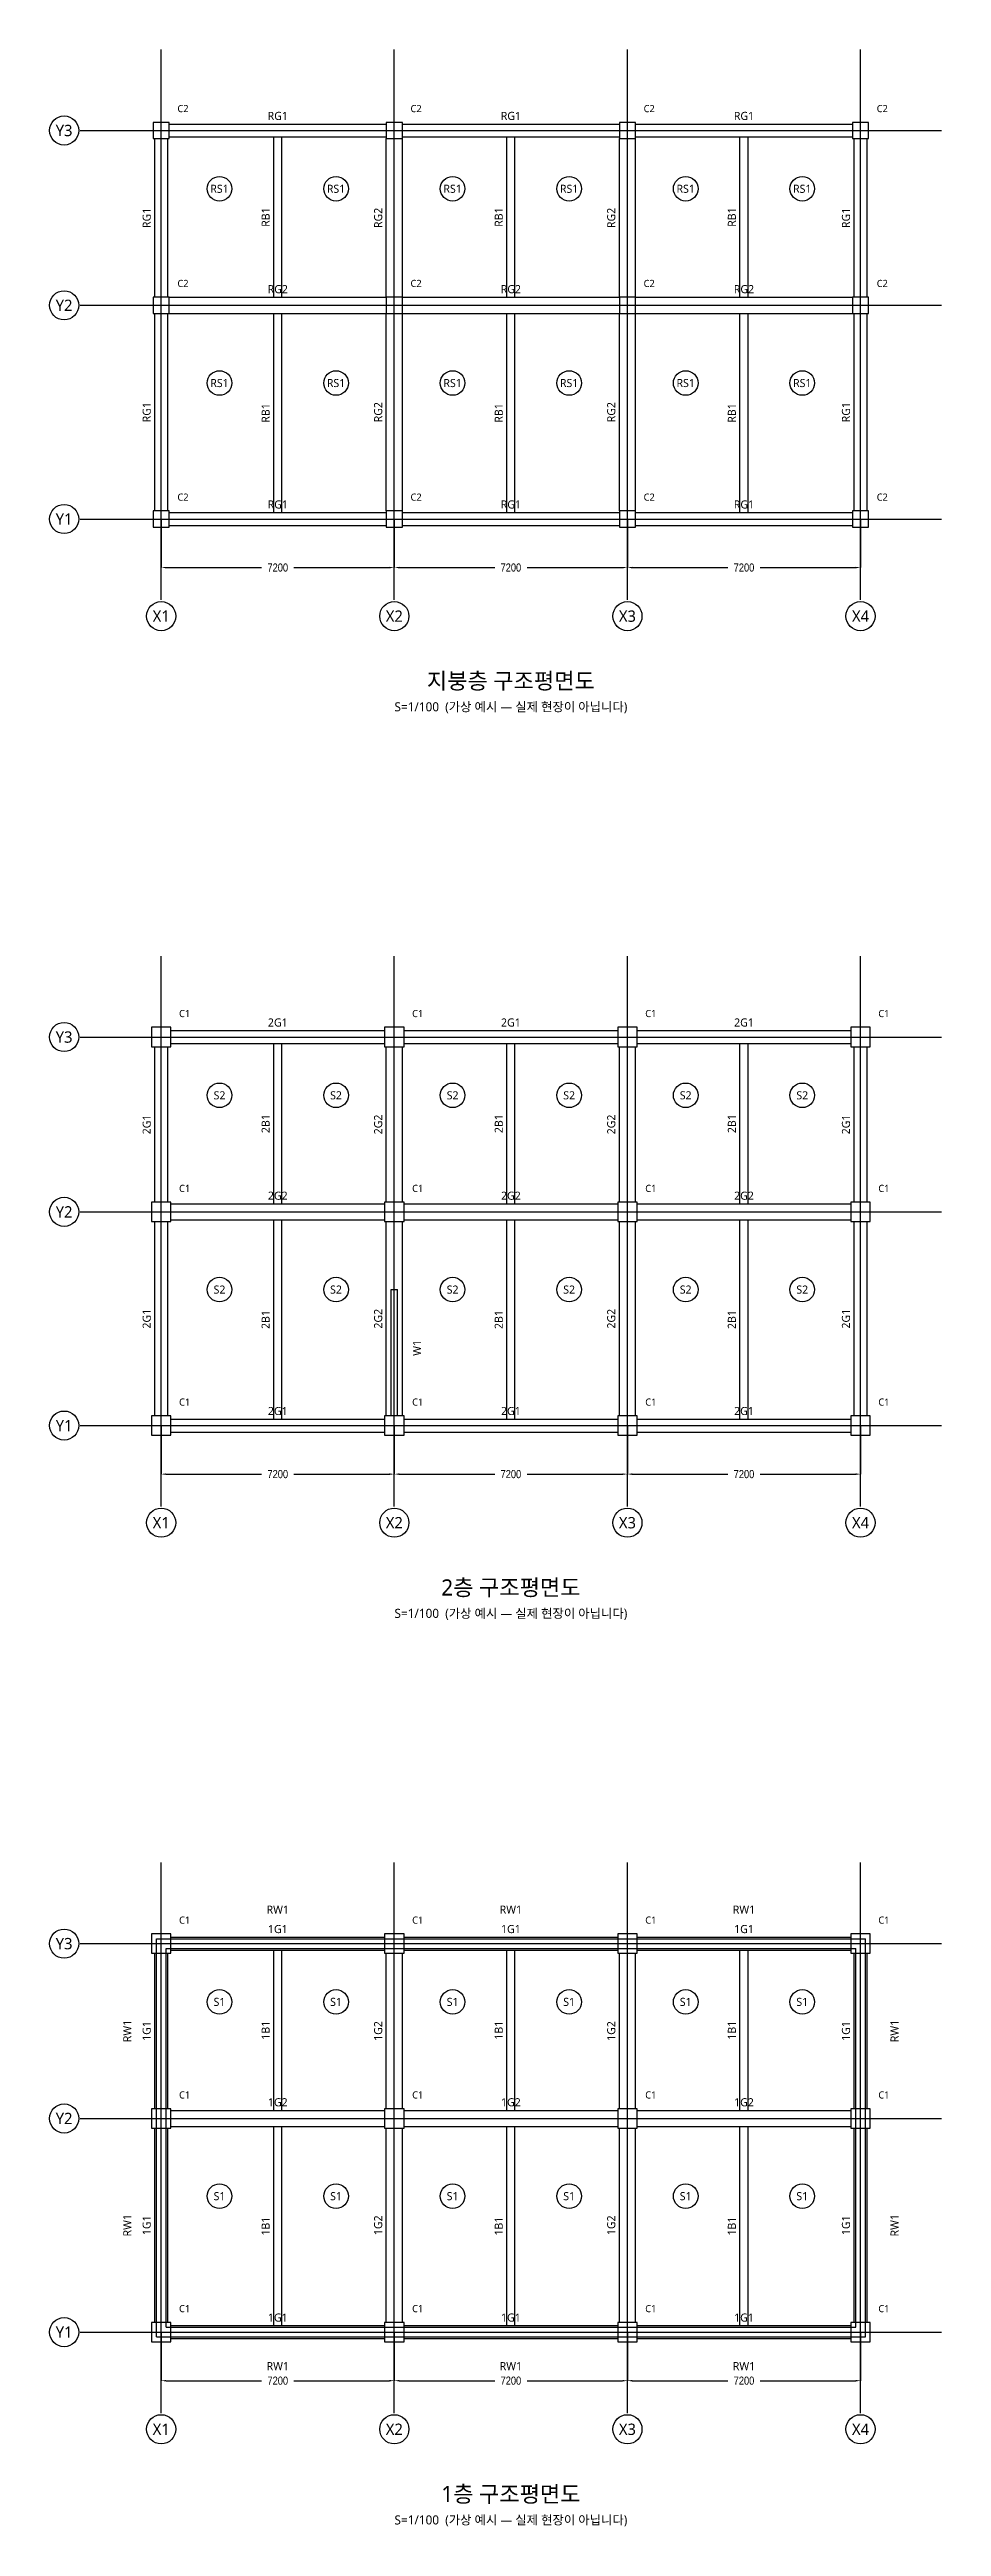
# Model space of a CAD drawing. Header units: millimetres. Extents: x -3450 to 66600, y -6002 to 77083.
# Drawn here: x -3450 to 24100, y -6002 to 70500 of the extents above; entities that cross this region are included whole.
import ezdxf
from ezdxf.enums import TextEntityAlignment as Align

# ---------------------------------------------------------------- set-up
doc = ezdxf.new("R2010")
doc.units = ezdxf.units.MM
for name, color, linetype in [('S-BEAM', 3, 'Continuous'), ('S-BEAM-TXT', 2, 'Continuous'), ('S-COLU', 7, 'Continuous'), ('S-DIMS', 8, 'Continuous'), ('S-GRID', 1, 'Continuous'), ('S-SLAB-TXT', 4, 'Continuous'), ('S-TITLE', 7, 'Continuous'), ('S-WALL', 5, 'Continuous')]:
    doc.layers.add(name, color=color, linetype=linetype)
doc.styles.add('KOR', font='malgun.ttf')
doc.styles.add('OpenSansCondensed-Light', font='OpenSansCondensed-Light.ttf')
doc.dimstyles.get("Standard").update_dxf_attribs({"dimtxt": 2.5, "dimasz": 2.5, "dimexe": 1.25, "dimexo": 0.625, "dimtad": 1, "dimcen": 2.5, "dimazin": 3, "dimtfac": 1, "dimtmove": 0, "dimatfit": 3})

msp = doc.modelspace()

# ---------------------------------------------------------------- texts
at = {"layer": 'S-BEAM-TXT', "style": 'KOR'}
for s, p in [('RG1', (3600, 68450)), ('RG1', (10800, 68450)), ('RG1', (18000, 68450)), ('RG2', (3600, 63100)), ('RG2', (10800, 63100)), ('RG2', (18000, 63100)), ('RG1', (3600, 56450)), ('RG1', (10800, 56450)), ('RG1', (18000, 56450)), ('2G1', (3600, 40450)), ('2G1', (10800, 40450)), ('2G1', (18000, 40450)), ('2G2', (3600, 35100)), ('2G2', (10800, 35100)), ('2G2', (18000, 35100)), ('2G1', (3600, 28450)), ('2G1', (10800, 28450)), ('2G1', (18000, 28450)), ('1G1', (3600, 12450)), ('1G1', (10800, 12450)), ('1G1', (18000, 12450)), ('1G2', (3600, 7100)), ('1G2', (10800, 7100)), ('1G2', (18000, 7100)), ('1G1', (3600, 450)), ('1G1', (10800, 450)), ('1G1', (18000, 450))]:
    msp.add_text(s, height=250, dxfattribs=at).set_placement(p, align=Align.MIDDLE_CENTER)
for s, p in [('RG1', (-450, 65300)), ('RB1', (3225, 65325)), ('RG2', (6700, 65300)), ('RB1', (10425, 65325)), ('RG2', (13900, 65300)), ('RB1', (17625, 65325)), ('RG1', (21150, 65300)), ('RG1', (-450, 59300)), ('RB1', (3225, 59275)), ('RG2', (6700, 59300)), ('RB1', (10425, 59275)), ('RG2', (13900, 59300)), ('RB1', (17625, 59275)), ('RG1', (21150, 59300)), ('2G1', (-450, 37300)), ('2B1', (3225, 37325)), ('2G2', (6700, 37300)), ('2B1', (10425, 37325)), ('2G2', (13900, 37300)), ('2B1', (17625, 37325)), ('2G1', (21150, 37300)), ('2G1', (-450, 31300)), ('2B1', (3225, 31275)), ('2G2', (6700, 31300)), ('2B1', (10425, 31275)), ('2G2', (13900, 31300)), ('2B1', (17625, 31275)), ('2G1', (21150, 31300)), ('1G1', (-450, 9300)), ('1B1', (3225, 9325)), ('1G2', (6700, 9300)), ('1B1', (10425, 9325)), ('1G2', (13900, 9300)), ('1B1', (17625, 9325)), ('1G1', (21150, 9300)), ('1G1', (-450, 3300)), ('1B1', (3225, 3275)), ('1G2', (6700, 3300)), ('1B1', (10425, 3275)), ('1G2', (13900, 3300)), ('1B1', (17625, 3275)), ('1G1', (21150, 3300))]:
    msp.add_text(s, height=250, rotation=90, dxfattribs=at).set_placement(p, align=Align.MIDDLE_CENTER)
at = {"layer": 'S-COLU', "style": 'KOR'}
for s, p in [('C2', (500, 68500)), ('C2', (7700, 68500)), ('C2', (14900, 68500)), ('C2', (22100, 68500)), ('C2', (500, 63100)), ('C2', (7700, 63100)), ('C2', (14900, 63100)), ('C2', (22100, 63100)), ('C2', (500, 56500)), ('C2', (7700, 56500)), ('C2', (14900, 56500)), ('C2', (22100, 56500)), ('C1', (550, 40550)), ('C1', (7750, 40550)), ('C1', (14950, 40550)), ('C1', (22150, 40550)), ('C1', (550, 35150)), ('C1', (7750, 35150)), ('C1', (14950, 35150)), ('C1', (22150, 35150)), ('C1', (550, 28550)), ('C1', (7750, 28550)), ('C1', (14950, 28550)), ('C1', (22150, 28550)), ('C1', (550, 12550)), ('C1', (7750, 12550)), ('C1', (14950, 12550)), ('C1', (22150, 12550)), ('C1', (550, 7150)), ('C1', (7750, 7150)), ('C1', (14950, 7150)), ('C1', (22150, 7150)), ('C1', (550, 550)), ('C1', (7750, 550)), ('C1', (14950, 550)), ('C1', (22150, 550))]:
    msp.add_text(s, height=220, dxfattribs=at).set_placement(p, align=Align.BOTTOM_LEFT)
at = {"layer": 'S-GRID', "style": 'KOR'}
for s, p in [('Y3', (-3000, 68000)), ('Y2', (-3000, 62600)), ('Y1', (-3000, 56000)), ('X1', (0, 53000)), ('X2', (7200, 53000)), ('X3', (14400, 53000)), ('X4', (21600, 53000)), ('Y3', (-3000, 40000)), ('Y2', (-3000, 34600)), ('Y1', (-3000, 28000)), ('X1', (0, 25000)), ('X2', (7200, 25000)), ('X3', (14400, 25000)), ('X4', (21600, 25000)), ('Y3', (-3000, 12000)), ('Y2', (-3000, 6600)), ('Y1', (-3000, 0)), ('X1', (0, -3000)), ('X2', (7200, -3000)), ('X3', (14400, -3000)), ('X4', (21600, -3000))]:
    msp.add_text(s, height=350, dxfattribs=at).set_placement(p, align=Align.MIDDLE_CENTER)
at = {"layer": 'S-SLAB-TXT', "style": 'KOR'}
for s, p in [('RS1', (1800, 66200)), ('RS1', (5400, 66200)), ('RS1', (9000, 66200)), ('RS1', (12600, 66200)), ('RS1', (16200, 66200)), ('RS1', (19800, 66200)), ('RS1', (1800, 60200)), ('RS1', (5400, 60200)), ('RS1', (9000, 60200)), ('RS1', (12600, 60200)), ('RS1', (16200, 60200)), ('RS1', (19800, 60200)), ('S2', (1800, 38200)), ('S2', (5400, 38200)), ('S2', (9000, 38200)), ('S2', (12600, 38200)), ('S2', (16200, 38200)), ('S2', (19800, 38200)), ('S2', (1800, 32200)), ('S2', (5400, 32200)), ('S2', (9000, 32200)), ('S2', (12600, 32200)), ('S2', (16200, 32200)), ('S2', (19800, 32200)), ('S1', (1800, 10200)), ('S1', (5400, 10200)), ('S1', (9000, 10200)), ('S1', (12600, 10200)), ('S1', (16200, 10200)), ('S1', (19800, 10200)), ('S1', (1800, 4200)), ('S1', (5400, 4200)), ('S1', (9000, 4200)), ('S1', (12600, 4200)), ('S1', (16200, 4200)), ('S1', (19800, 4200))]:
    msp.add_text(s, height=250, dxfattribs=at).set_placement(p, align=Align.MIDDLE_CENTER)
at = {"layer": 'S-TITLE', "style": 'KOR'}
for s, height, p in [('지붕층 구조평면도', 500, (10800, 51000)), ('S=1/100  (가상 예시 — 실제 현장이 아닙니다)', 280, (10800, 50200)), ('2층 구조평면도', 500, (10800, 23000)), ('S=1/100  (가상 예시 — 실제 현장이 아닙니다)', 280, (10800, 22200)), ('1층 구조평면도', 500, (10800, -5000)), ('S=1/100  (가상 예시 — 실제 현장이 아닙니다)', 280, (10800, -5800))]:
    msp.add_text(s, height=height, dxfattribs=at).set_placement(p, align=Align.MIDDLE_CENTER)
at = {"layer": 'S-WALL', "style": 'KOR'}
for s, p in [('W1', (7900, 30400)), ('RW1', (-1050, 9300)), ('RW1', (22650, 9300)), ('RW1', (-1050, 3300)), ('RW1', (22650, 3300))]:
    msp.add_text(s, height=250, rotation=90, dxfattribs=at).set_placement(p, align=Align.MIDDLE_CENTER)
for p in [(3600, 13050), (10800, 13050), (18000, 13050), (3600, -1050), (10800, -1050), (18000, -1050)]:
    msp.add_text('RW1', height=250, dxfattribs=at).set_placement(p, align=Align.MIDDLE_CENTER)

# ---------------------------------------------------------------- blocks, each defined once
blk = doc.blocks.new('_CLOSEDFILLED')
at = {"color": 0, "linetype": 'BYBLOCK'}
blk.add_solid([(-1, 0.16), (0, 0), (-1, -0.16)], dxfattribs=at)
blk = doc.blocks.new('*D1')
for p, q in [((0, 0), (0, -1500)), ((7200, 0), (7200, -1500)), ((150, -1500), (3100, -1500)), ((4100, -1500), (7050, -1500))]:
    blk.add_line(p, q)
at = {"layer": 'Defpoints'}
for p in [(0, 0), (7200, 0), (0, -1500)]:
    blk.add_point(p, dxfattribs=at)
at = {"layer": 'S-DIMS', "xscale": 150, "yscale": 150, "rotation": 180}
blk.add_blockref('_CLOSEDFILLED', (0, -1500), dxfattribs=at)
at = {"layer": 'S-DIMS', "xscale": 150, "yscale": 150}
blk.add_blockref('_CLOSEDFILLED', (7200, -1500), dxfattribs=at)
at = {"layer": 'S-DIMS', "insert": (3600, -1500), "char_height": 250, "attachment_point": 5, "style": 'OpenSansCondensed-Light'}
blk.add_mtext('7200', dxfattribs=at)
blk = doc.blocks.new('*D2')
for p, q in [((7200, 0), (7200, -1500)), ((14400, 0), (14400, -1500)), ((7350, -1500), (10300, -1500)), ((11300, -1500), (14250, -1500))]:
    blk.add_line(p, q)
at = {"layer": 'Defpoints'}
for p in [(7200, 0), (14400, 0), (7200, -1500)]:
    blk.add_point(p, dxfattribs=at)
at = {"layer": 'S-DIMS', "xscale": 150, "yscale": 150, "rotation": 180}
blk.add_blockref('_CLOSEDFILLED', (7200, -1500), dxfattribs=at)
at = {"layer": 'S-DIMS', "xscale": 150, "yscale": 150}
blk.add_blockref('_CLOSEDFILLED', (14400, -1500), dxfattribs=at)
at = {"layer": 'S-DIMS', "insert": (10800, -1500), "char_height": 250, "attachment_point": 5, "style": 'OpenSansCondensed-Light'}
blk.add_mtext('7200', dxfattribs=at)
blk = doc.blocks.new('*D3')
for p, q in [((14400, 0), (14400, -1500)), ((21600, 0), (21600, -1500)), ((14550, -1500), (17500, -1500)), ((18500, -1500), (21450, -1500))]:
    blk.add_line(p, q)
at = {"layer": 'Defpoints'}
for p in [(14400, 0), (21600, 0), (14400, -1500)]:
    blk.add_point(p, dxfattribs=at)
at = {"layer": 'S-DIMS', "xscale": 150, "yscale": 150, "rotation": 180}
blk.add_blockref('_CLOSEDFILLED', (14400, -1500), dxfattribs=at)
at = {"layer": 'S-DIMS', "xscale": 150, "yscale": 150}
blk.add_blockref('_CLOSEDFILLED', (21600, -1500), dxfattribs=at)
at = {"layer": 'S-DIMS', "insert": (18000, -1500), "char_height": 250, "attachment_point": 5, "style": 'OpenSansCondensed-Light'}
blk.add_mtext('7200', dxfattribs=at)
blk = doc.blocks.new('*D4')
for p, q in [((0, 28000), (0, 26500)), ((7200, 28000), (7200, 26500)), ((150, 26500), (3100, 26500)), ((4100, 26500), (7050, 26500))]:
    blk.add_line(p, q)
at = {"layer": 'Defpoints'}
for p in [(0, 28000), (7200, 28000), (0, 26500)]:
    blk.add_point(p, dxfattribs=at)
at = {"layer": 'S-DIMS', "xscale": 150, "yscale": 150, "rotation": 180}
blk.add_blockref('_CLOSEDFILLED', (0, 26500), dxfattribs=at)
at = {"layer": 'S-DIMS', "xscale": 150, "yscale": 150}
blk.add_blockref('_CLOSEDFILLED', (7200, 26500), dxfattribs=at)
at = {"layer": 'S-DIMS', "insert": (3600, 26500), "char_height": 250, "attachment_point": 5, "style": 'OpenSansCondensed-Light'}
blk.add_mtext('7200', dxfattribs=at)
blk = doc.blocks.new('*D5')
for p, q in [((7200, 28000), (7200, 26500)), ((14400, 28000), (14400, 26500)), ((7350, 26500), (10300, 26500)), ((11300, 26500), (14250, 26500))]:
    blk.add_line(p, q)
at = {"layer": 'Defpoints'}
for p in [(7200, 28000), (14400, 28000), (7200, 26500)]:
    blk.add_point(p, dxfattribs=at)
at = {"layer": 'S-DIMS', "xscale": 150, "yscale": 150, "rotation": 180}
blk.add_blockref('_CLOSEDFILLED', (7200, 26500), dxfattribs=at)
at = {"layer": 'S-DIMS', "xscale": 150, "yscale": 150}
blk.add_blockref('_CLOSEDFILLED', (14400, 26500), dxfattribs=at)
at = {"layer": 'S-DIMS', "insert": (10800, 26500), "char_height": 250, "attachment_point": 5, "style": 'OpenSansCondensed-Light'}
blk.add_mtext('7200', dxfattribs=at)
blk = doc.blocks.new('*D6')
for p, q in [((14400, 28000), (14400, 26500)), ((21600, 28000), (21600, 26500)), ((14550, 26500), (17500, 26500)), ((18500, 26500), (21450, 26500))]:
    blk.add_line(p, q)
at = {"layer": 'Defpoints'}
for p in [(14400, 28000), (21600, 28000), (14400, 26500)]:
    blk.add_point(p, dxfattribs=at)
at = {"layer": 'S-DIMS', "xscale": 150, "yscale": 150, "rotation": 180}
blk.add_blockref('_CLOSEDFILLED', (14400, 26500), dxfattribs=at)
at = {"layer": 'S-DIMS', "xscale": 150, "yscale": 150}
blk.add_blockref('_CLOSEDFILLED', (21600, 26500), dxfattribs=at)
at = {"layer": 'S-DIMS', "insert": (18000, 26500), "char_height": 250, "attachment_point": 5, "style": 'OpenSansCondensed-Light'}
blk.add_mtext('7200', dxfattribs=at)
blk = doc.blocks.new('*D7')
for p, q in [((0, 56000), (0, 54500)), ((7200, 56000), (7200, 54500)), ((150, 54500), (3100, 54500)), ((4100, 54500), (7050, 54500))]:
    blk.add_line(p, q)
at = {"layer": 'Defpoints'}
for p in [(0, 56000), (7200, 56000), (0, 54500)]:
    blk.add_point(p, dxfattribs=at)
at = {"layer": 'S-DIMS', "xscale": 150, "yscale": 150, "rotation": 180}
blk.add_blockref('_CLOSEDFILLED', (0, 54500), dxfattribs=at)
at = {"layer": 'S-DIMS', "xscale": 150, "yscale": 150}
blk.add_blockref('_CLOSEDFILLED', (7200, 54500), dxfattribs=at)
at = {"layer": 'S-DIMS', "insert": (3600, 54500), "char_height": 250, "attachment_point": 5, "style": 'OpenSansCondensed-Light'}
blk.add_mtext('7200', dxfattribs=at)
blk = doc.blocks.new('*D8')
for p, q in [((7200, 56000), (7200, 54500)), ((14400, 56000), (14400, 54500)), ((7350, 54500), (10300, 54500)), ((11300, 54500), (14250, 54500))]:
    blk.add_line(p, q)
at = {"layer": 'Defpoints'}
for p in [(7200, 56000), (14400, 56000), (7200, 54500)]:
    blk.add_point(p, dxfattribs=at)
at = {"layer": 'S-DIMS', "xscale": 150, "yscale": 150, "rotation": 180}
blk.add_blockref('_CLOSEDFILLED', (7200, 54500), dxfattribs=at)
at = {"layer": 'S-DIMS', "xscale": 150, "yscale": 150}
blk.add_blockref('_CLOSEDFILLED', (14400, 54500), dxfattribs=at)
at = {"layer": 'S-DIMS', "insert": (10800, 54500), "char_height": 250, "attachment_point": 5, "style": 'OpenSansCondensed-Light'}
blk.add_mtext('7200', dxfattribs=at)
blk = doc.blocks.new('*D9')
for p, q in [((14400, 56000), (14400, 54500)), ((21600, 56000), (21600, 54500)), ((14550, 54500), (17500, 54500)), ((18500, 54500), (21450, 54500))]:
    blk.add_line(p, q)
at = {"layer": 'Defpoints'}
for p in [(14400, 56000), (21600, 56000), (14400, 54500)]:
    blk.add_point(p, dxfattribs=at)
at = {"layer": 'S-DIMS', "xscale": 150, "yscale": 150, "rotation": 180}
blk.add_blockref('_CLOSEDFILLED', (14400, 54500), dxfattribs=at)
at = {"layer": 'S-DIMS', "xscale": 150, "yscale": 150}
blk.add_blockref('_CLOSEDFILLED', (21600, 54500), dxfattribs=at)
at = {"layer": 'S-DIMS', "insert": (18000, 54500), "char_height": 250, "attachment_point": 5, "style": 'OpenSansCondensed-Light'}
blk.add_mtext('7200', dxfattribs=at)

# ---------------------------------------------------------------- dimensions: what is measured, and where the dimension line sits
at = {"layer": 'S-DIMS'}
for base, p1, p2, picture, middle in [((0, 54500), (0, 56000), (7200, 56000), '*D7', (3600, 54500)), ((7200, 54500), (7200, 56000), (14400, 56000), '*D8', (10800, 54500)), ((14400, 54500), (14400, 56000), (21600, 56000), '*D9', (18000, 54500)), ((0, 26500), (0, 28000), (7200, 28000), '*D4', (3600, 26500)), ((7200, 26500), (7200, 28000), (14400, 28000), '*D5', (10800, 26500)), ((14400, 26500), (14400, 28000), (21600, 28000), '*D6', (18000, 26500)), ((0, -1500), (0, 0), (7200, 0), '*D1', (3600, -1500)), ((7200, -1500), (7200, 0), (14400, 0), '*D2', (10800, -1500)), ((14400, -1500), (14400, 0), (21600, 0), '*D3', (18000, -1500))]:
    dim = msp.add_linear_dim(base=base, p1=p1, p2=p2, dimstyle='Standard', override={"dimtxt": 250, "dimasz": 150, "dimdec": 0}, dxfattribs=at)
    dim.commit()
    dim.dimension.update_dxf_attribs({"geometry": picture, "text_midpoint": middle})

# ---------------------------------------------------------------- linework, layer by layer
at = {"layer": 'S-BEAM'}
for p, q in [((250, 68200), (6950, 68200)), ((7450, 68200), (14150, 68200)), ((14650, 68200), (21350, 68200)), ((-200, 62850), (-200, 67750)), ((200, 62850), (200, 67750)), ((250, 67800), (6950, 67800)), ((3475, 62850), (3475, 67800)), ((3725, 62850), (3725, 67800)), ((6950, 62850), (6950, 67750)), ((7450, 67800), (14150, 67800)), ((7450, 62850), (7450, 67750)), ((10675, 62850), (10675, 67800)), ((10925, 62850), (10925, 67800)), ((14150, 62850), (14150, 67750)), ((14650, 67800), (21350, 67800)), ((14650, 62850), (14650, 67750)), ((17875, 62850), (17875, 67800)), ((18125, 62850), (18125, 67800)), ((21400, 62850), (21400, 67750)), ((21800, 62850), (21800, 67750)), ((250, 62850), (6950, 62850)), ((7450, 62850), (14150, 62850)), ((14650, 62850), (21350, 62850)), ((-200, 56250), (-200, 62350)), ((200, 56250), (200, 62350)), ((250, 62350), (6950, 62350)), ((3475, 56200), (3475, 62350)), ((3725, 56200), (3725, 62350)), ((6950, 56250), (6950, 62350)), ((7450, 62350), (14150, 62350)), ((7450, 56250), (7450, 62350)), ((10675, 56200), (10675, 62350)), ((10925, 56200), (10925, 62350)), ((14150, 56250), (14150, 62350)), ((14650, 62350), (21350, 62350)), ((14650, 56250), (14650, 62350)), ((17875, 56200), (17875, 62350)), ((18125, 56200), (18125, 62350)), ((21400, 56250), (21400, 62350)), ((21800, 56250), (21800, 62350)), ((250, 56200), (6950, 56200)), ((7450, 56200), (14150, 56200)), ((14650, 56200), (21350, 56200)), ((250, 55800), (6950, 55800)), ((7450, 55800), (14150, 55800)), ((14650, 55800), (21350, 55800)), ((300, 40200), (6900, 40200)), ((300, 39800), (6900, 39800)), ((3475, 34850), (3475, 39800)), ((3725, 34850), (3725, 39800)), ((7500, 40200), (14100, 40200)), ((7500, 39800), (14100, 39800)), ((10675, 34850), (10675, 39800)), ((10925, 34850), (10925, 39800)), ((14700, 40200), (21300, 40200)), ((14700, 39800), (21300, 39800)), ((17875, 34850), (17875, 39800)), ((18125, 34850), (18125, 39800)), ((-200, 34900), (-200, 39700)), ((200, 34900), (200, 39700)), ((6950, 34900), (6950, 39700)), ((7450, 34900), (7450, 39700)), ((14150, 34900), (14150, 39700)), ((14650, 34900), (14650, 39700)), ((21400, 34900), (21400, 39700)), ((21800, 34900), (21800, 39700)), ((300, 34850), (6900, 34850)), ((7500, 34850), (14100, 34850)), ((14700, 34850), (21300, 34850)), ((-200, 28300), (-200, 34300)), ((200, 28300), (200, 34300)), ((300, 34350), (6900, 34350)), ((3475, 28200), (3475, 34350)), ((3725, 28200), (3725, 34350)), ((6950, 28300), (6950, 34300)), ((7450, 28300), (7450, 34300)), ((7500, 34350), (14100, 34350)), ((10675, 28200), (10675, 34350)), ((10925, 28200), (10925, 34350)), ((14150, 28300), (14150, 34300)), ((14650, 28300), (14650, 34300)), ((14700, 34350), (21300, 34350)), ((17875, 28200), (17875, 34350)), ((18125, 28200), (18125, 34350)), ((21400, 28300), (21400, 34300)), ((21800, 28300), (21800, 34300)), ((300, 28200), (6900, 28200)), ((300, 27800), (6900, 27800)), ((7500, 28200), (14100, 28200)), ((7500, 27800), (14100, 27800)), ((14700, 28200), (21300, 28200)), ((14700, 27800), (21300, 27800)), ((-200, 6900), (-200, 11700)), ((200, 6900), (200, 11700)), ((300, 12200), (6900, 12200)), ((300, 11800), (6900, 11800)), ((3475, 6850), (3475, 11800)), ((3725, 6850), (3725, 11800)), ((6950, 6900), (6950, 11700)), ((7450, 6900), (7450, 11700)), ((7500, 12200), (14100, 12200)), ((7500, 11800), (14100, 11800)), ((10675, 6850), (10675, 11800)), ((10925, 6850), (10925, 11800)), ((14150, 6900), (14150, 11700)), ((14650, 6900), (14650, 11700)), ((14700, 12200), (21300, 12200)), ((14700, 11800), (21300, 11800)), ((17875, 6850), (17875, 11800)), ((18125, 6850), (18125, 11800)), ((21400, 6900), (21400, 11700)), ((21800, 6900), (21800, 11700)), ((-200, 300), (-200, 6300)), ((200, 300), (200, 6300)), ((300, 6850), (6900, 6850)), ((300, 6350), (6900, 6350)), ((3475, 200), (3475, 6350)), ((3725, 200), (3725, 6350)), ((6950, 300), (6950, 6300)), ((7450, 300), (7450, 6300)), ((7500, 6850), (14100, 6850)), ((7500, 6350), (14100, 6350)), ((10675, 200), (10675, 6350)), ((10925, 200), (10925, 6350)), ((14150, 300), (14150, 6300)), ((14650, 300), (14650, 6300)), ((14700, 6850), (21300, 6850)), ((14700, 6350), (21300, 6350)), ((17875, 200), (17875, 6350)), ((18125, 200), (18125, 6350)), ((21400, 300), (21400, 6300)), ((21800, 300), (21800, 6300)), ((300, 200), (6900, 200)), ((7500, 200), (14100, 200)), ((14700, 200), (21300, 200)), ((300, -200), (6900, -200)), ((7500, -200), (14100, -200)), ((14700, -200), (21300, -200))]:
    msp.add_line(p, q, dxfattribs=at)
at = {"layer": 'S-COLU'}
for points in [[(-250, 67750), (250, 67750), (250, 68250), (-250, 68250)], [(6950, 67750), (7450, 67750), (7450, 68250), (6950, 68250)], [(14150, 67750), (14650, 67750), (14650, 68250), (14150, 68250)], [(21350, 67750), (21850, 67750), (21850, 68250), (21350, 68250)], [(-250, 62350), (250, 62350), (250, 62850), (-250, 62850)], [(6950, 62350), (7450, 62350), (7450, 62850), (6950, 62850)], [(14150, 62350), (14650, 62350), (14650, 62850), (14150, 62850)], [(21350, 62350), (21850, 62350), (21850, 62850), (21350, 62850)], [(-250, 55750), (250, 55750), (250, 56250), (-250, 56250)], [(6950, 55750), (7450, 55750), (7450, 56250), (6950, 56250)], [(14150, 55750), (14650, 55750), (14650, 56250), (14150, 56250)], [(21350, 55750), (21850, 55750), (21850, 56250), (21350, 56250)], [(-300, 39700), (300, 39700), (300, 40300), (-300, 40300)], [(6900, 39700), (7500, 39700), (7500, 40300), (6900, 40300)], [(14100, 39700), (14700, 39700), (14700, 40300), (14100, 40300)], [(21300, 39700), (21900, 39700), (21900, 40300), (21300, 40300)], [(-300, 34300), (300, 34300), (300, 34900), (-300, 34900)], [(6900, 34300), (7500, 34300), (7500, 34900), (6900, 34900)], [(14100, 34300), (14700, 34300), (14700, 34900), (14100, 34900)], [(21300, 34300), (21900, 34300), (21900, 34900), (21300, 34900)], [(-300, 27700), (300, 27700), (300, 28300), (-300, 28300)], [(6900, 27700), (7500, 27700), (7500, 28300), (6900, 28300)], [(14100, 27700), (14700, 27700), (14700, 28300), (14100, 28300)], [(21300, 27700), (21900, 27700), (21900, 28300), (21300, 28300)], [(-300, 11700), (300, 11700), (300, 12300), (-300, 12300)], [(6900, 11700), (7500, 11700), (7500, 12300), (6900, 12300)], [(14100, 11700), (14700, 11700), (14700, 12300), (14100, 12300)], [(21300, 11700), (21900, 11700), (21900, 12300), (21300, 12300)], [(-300, 6300), (300, 6300), (300, 6900), (-300, 6900)], [(6900, 6300), (7500, 6300), (7500, 6900), (6900, 6900)], [(14100, 6300), (14700, 6300), (14700, 6900), (14100, 6900)], [(21300, 6300), (21900, 6300), (21900, 6900), (21300, 6900)], [(-300, -300), (300, -300), (300, 300), (-300, 300)], [(6900, -300), (7500, -300), (7500, 300), (6900, 300)], [(14100, -300), (14700, -300), (14700, 300), (14100, 300)], [(21300, -300), (21900, -300), (21900, 300), (21300, 300)]]:
    msp.add_lwpolyline(points, close=True, dxfattribs=at)
at = {"layer": 'S-GRID'}
for p, q in [((0, 53500), (0, 70500)), ((7200, 53500), (7200, 70500)), ((14400, 53500), (14400, 70500)), ((21600, 53500), (21600, 70500)), ((-2500, 68000), (24100, 68000)), ((-2500, 62600), (24100, 62600)), ((-2500, 56000), (24100, 56000)), ((0, 25500), (0, 42500)), ((7200, 25500), (7200, 42500)), ((14400, 25500), (14400, 42500)), ((21600, 25500), (21600, 42500)), ((-2500, 40000), (24100, 40000)), ((-2500, 34600), (24100, 34600)), ((-2500, 28000), (24100, 28000)), ((0, -2500), (0, 14500)), ((7200, -2500), (7200, 14500)), ((14400, -2500), (14400, 14500)), ((21600, -2500), (21600, 14500)), ((-2500, 12000), (24100, 12000)), ((-2500, 6600), (24100, 6600)), ((-2500, 0), (24100, 0))]:
    msp.add_line(p, q, dxfattribs=at)
for centre in [(-3000, 68000), (-3000, 62600), (-3000, 56000), (0, 53000), (7200, 53000), (14400, 53000), (21600, 53000), (-3000, 40000), (-3000, 34600), (-3000, 28000), (0, 25000), (7200, 25000), (14400, 25000), (21600, 25000), (-3000, 12000), (-3000, 6600), (-3000, 0), (0, -3000), (7200, -3000), (14400, -3000), (21600, -3000)]:
    msp.add_circle(centre, 450, dxfattribs=at)
at = {"layer": 'S-SLAB-TXT'}
for centre in [(1800, 66200), (5400, 66200), (9000, 66200), (12600, 66200), (16200, 66200), (19800, 66200), (1800, 60200), (5400, 60200), (9000, 60200), (12600, 60200), (16200, 60200), (19800, 60200), (1800, 38200), (5400, 38200), (9000, 38200), (12600, 38200), (16200, 38200), (19800, 38200), (1800, 32200), (5400, 32200), (9000, 32200), (12600, 32200), (16200, 32200), (19800, 32200), (1800, 10200), (5400, 10200), (9000, 10200), (12600, 10200), (16200, 10200), (19800, 10200), (1800, 4200), (5400, 4200), (9000, 4200), (12600, 4200), (16200, 4200), (19800, 4200)]:
    msp.add_circle(centre, 380, dxfattribs=at)
at = {"layer": 'S-WALL'}
for p, q in [((7100, 28300), (7100, 32200)), ((7100, 32200), (7300, 32200)), ((7300, 28300), (7300, 32200)), ((-150, 12150), (21750, 12150)), ((-150, -150), (-150, 12150)), ((150, 11850), (21450, 11850)), ((150, 150), (150, 11850)), ((21450, 150), (21450, 11850)), ((21750, -150), (21750, 12150)), ((150, 150), (21450, 150)), ((-150, -150), (21750, -150))]:
    msp.add_line(p, q, dxfattribs=at)

msp.set_redraw_order([(e.dxf.handle, doc.entitydb.next_handle()) for e in msp.query("TEXT MTEXT ATTDEF DIMENSION ARC_DIMENSION")])  # texts and dimensions are drawn at this point

doc.saveas('drawing.dxf')
